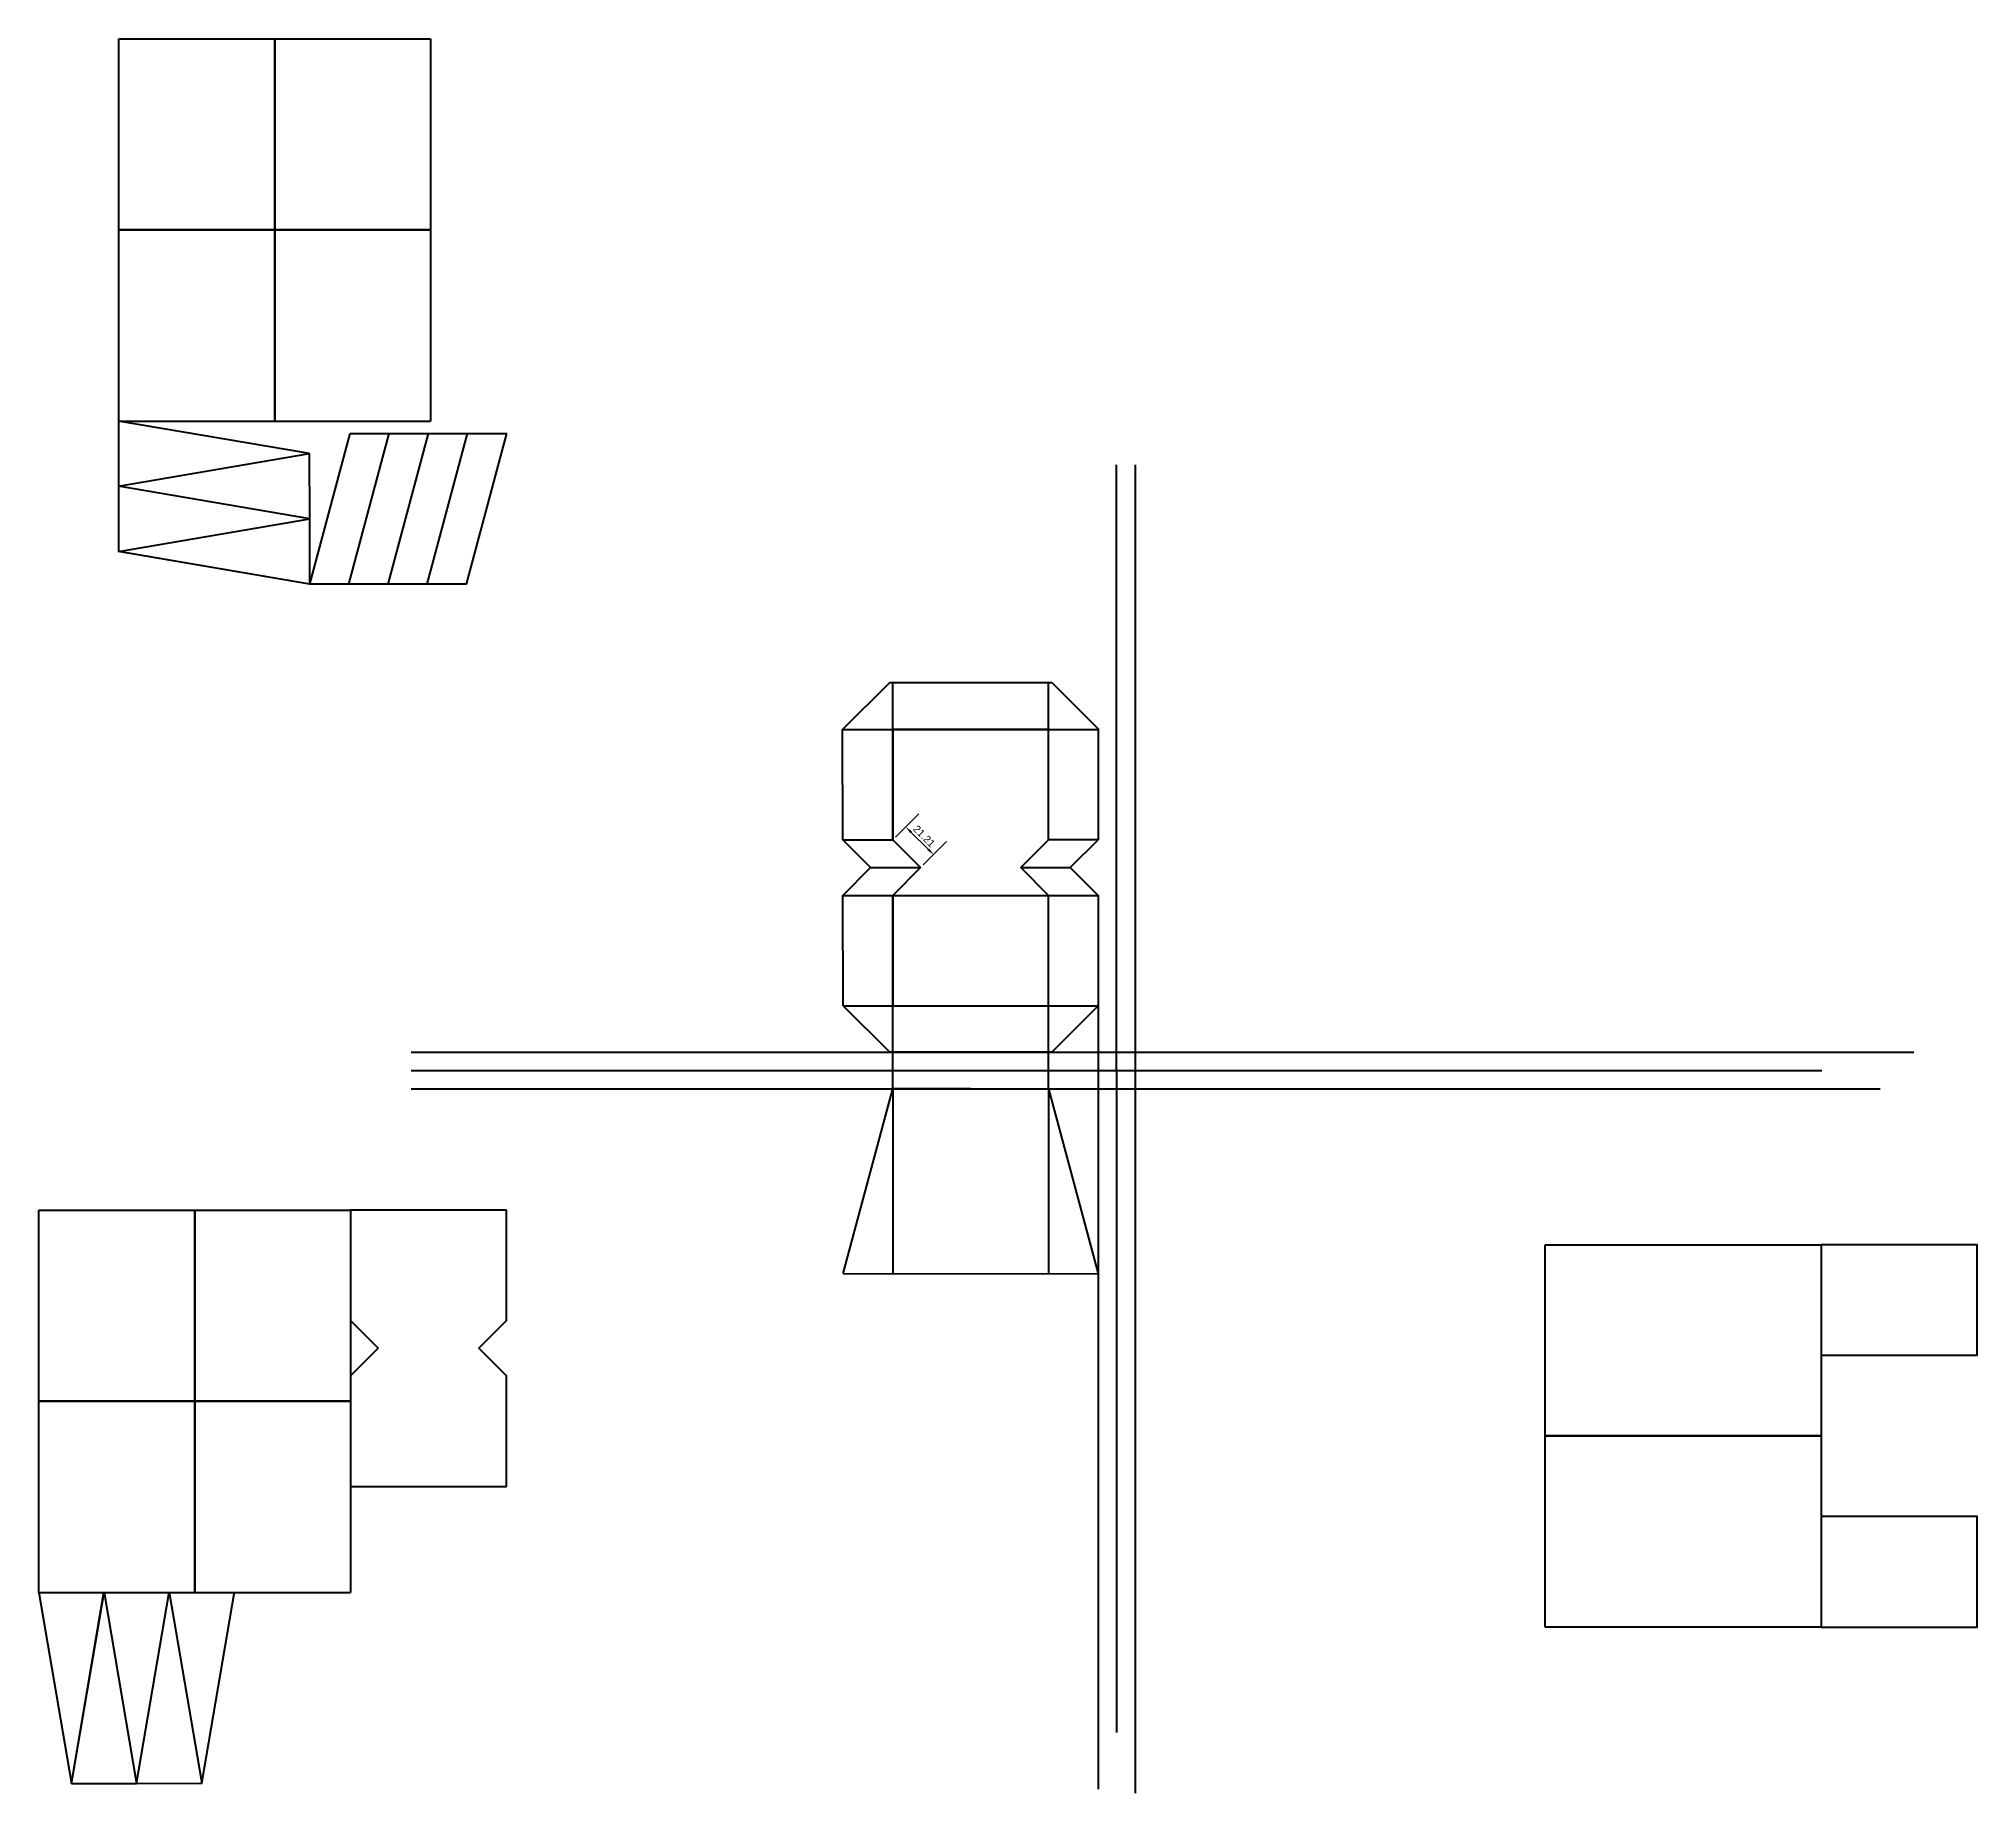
# Paper-space layout '2 (3)' of a CAD drawing. Header units: inches. Extents: x -302 to 1256, y -529 to 421.
# Drawn here: x 206 to 1256, y -529 to 421 of the extents above; entities that cross this region are included whole.
import ezdxf

# ---------------------------------------------------------------- set-up
doc = ezdxf.new("R2010")
doc.units = ezdxf.units.IN
doc.header["$LTSCALE"] = 10
doc.header["$MEASUREMENT"] = 0
doc.styles.get("Standard").update_dxf_attribs({"font": 'arial.ttf'})
doc.dimstyles.get("Standard").update_dxf_attribs({"dimtxt": 4, "dimasz": 4, "dimexe": 10, "dimexo": 2, "dimgap": 1.5, "dimtad": 1, "dimtoh": 1, "dimzin": 0, "dimdsep": 46, "dimtxsty": 'Standard', "dimcen": 0.09, "dimadec": 0, "dimazin": 0, "dimtfac": 1, "dimtofl": 0, "dimtmove": 0, "dimatfit": 3, "dimfxl": 1, "dimtolj": 1, "dimtzin": 0, "dimarcsym": 0})

psp = doc.layouts.new('2 (3)')

# ---------------------------------------------------------------- blocks, each defined once
blk = doc.blocks.new('*D36')
at = {"color": 0, "linetype": 'ByBlock', "lineweight": -2, "transparency": 16777216}
for p, q in [((670.4, -11.1), (683.1, 1.6)), ((678.8, -8.3), (688.2, -17.6)), ((685.4, -26.1), (698.1, -13.4))]:
    blk.add_line(p, q, dxfattribs=at)
at = {"color": 0, "linetype": 'ByBlock', "lineweight": 70, "transparency": 16777216}
for points in [[(679.3, -7.8), (678.4, -8.8), (676, -5.5)], [(688.7, -17.2), (687.7, -18.1), (691, -20.5)]]:
    blk.add_solid(points, dxfattribs=at)
at = {"layer": 'Defpoints', "color": 0, "linetype": 'ByBlock', "lineweight": 70, "transparency": 16777216}
for p in [(668.9, -12.5), (691, -20.5), (683.9, -27.5)]:
    blk.add_point(p, dxfattribs=at)
at = {"color": 0, "linetype": 'ByBlock', "lineweight": 70, "transparency": 16777216, "insert": (686, -10.5), "char_height": 4, "attachment_point": 5, "rotation": 315.0001}
blk.add_mtext('\\A1;21.21', dxfattribs=at)

# ---------------------------------------------------------------- dimensions: what is measured, and where the dimension line sits
at = {"linetype": 'ByBlock', "lineweight": 70}
dim = psp.add_aligned_dim(p1=(668.941, -12.545), p2=(683.941, -27.545), distance=9.998, dimstyle='Standard', dxfattribs=at)
dim.commit()
dim.dimension.update_dxf_attribs({"geometry": '*D36', "text_midpoint": (685.992, -10.494)})

# ---------------------------------------------------------------- linework, layer by layer
at = {"linetype": 'ByBlock', "lineweight": 70}
for p, q in [((249.723, 317.726), (249.723, 421.226)), ((249.723, 421.226), (334.181, 421.226)), ((334.181, 421.226), (334.181, 214.226)), ((334.181, 317.726), (334.181, 421.226)), ((334.181, 421.226), (418.639, 421.226)), ((418.639, 421.226), (418.639, 214.226)), ((418.639, 421.226), (418.639, 361.405)), ((418.639, 331.405), (418.639, 271.584)), ((334.181, 317.726), (249.723, 317.726)), ((249.723, 214.226), (249.723, 317.726)), ((249.723, 317.726), (334.181, 317.726)), ((418.639, 317.726), (334.181, 317.726)), ((334.181, 214.226), (334.181, 317.726)), ((334.181, 317.726), (418.639, 317.726)), ((353.071, 196.6), (249.52, 214.261)), ((249.723, 214.226), (334.181, 214.226)), ((249.723, 214.226), (285.061, 214.226)), ((249.723, 178.922), (249.723, 214.226)), ((285.061, 214.226), (320.4, 214.226)), ((320.365, 214.226), (355.669, 214.226)), ((334.181, 214.226), (418.639, 214.226)), ((353.172, 125.941), (375.032, 207.523)), ((374.382, 125.941), (396.242, 207.523)), ((374.382, 125.941), (396.242, 207.523)), ((375.032, 207.523), (396.242, 207.523)), ((395.592, 125.941), (417.452, 207.523)), ((395.592, 125.941), (417.452, 207.523)), ((396.242, 207.523), (417.452, 207.523)), ((416.802, 125.941), (438.662, 207.523)), ((416.802, 125.941), (438.662, 207.523)), ((417.452, 207.523), (438.662, 207.523)), ((438.012, 125.941), (459.872, 207.523)), ((438.662, 207.523), (459.872, 207.523)), ((249.621, 178.94), (353.071, 196.6)), ((249.723, 143.584), (249.723, 192.738)), ((353.172, 161.279), (353.071, 196.6)), ((353.172, 161.279), (249.621, 178.94)), ((249.723, 143.618), (249.723, 178.957)), ((249.723, 143.618), (353.172, 161.279)), ((353.274, 125.958), (353.172, 161.279)), ((353.172, 125.941), (249.621, 143.601)), ((353.274, 125.958), (249.723, 143.618)), ((249.723, 143.584), (249.723, 143.618)), ((374.382, 125.941), (353.172, 125.941)), ((395.592, 125.941), (374.382, 125.941)), ((416.802, 125.941), (395.592, 125.941)), ((438.012, 125.941), (416.802, 125.941)), ((641.796, 47.276), (667.373, 72.635)), ((667.373, 72.635), (755.129, 72.635)), ((668.941, -12.545), (668.941, 72.635)), ((753.399, -12.545), (753.399, 72.635)), ((755.129, 72.635), (780.129, 47.635)), ((641.796, 47.276), (780.129, 47.276)), ((641.91, -12.545), (641.796, 47.276)), ((668.941, 47.276), (668.941, -12.545)), ((753.399, 47.276), (668.941, 47.276)), ((753.399, -12.545), (753.399, 47.276)), ((780.129, 47.635), (780.129, -12.545)), ((656.938, -27.545), (641.91, -12.545)), ((641.91, -12.545), (668.941, -12.545)), ((668.941, -12.545), (683.941, -27.545)), ((668.941, -12.545), (683.941, -27.545)), ((753.399, -12.545), (738.399, -27.545)), ((738.399, -27.545), (753.399, -12.545)), ((780.129, -12.545), (753.399, -12.545)), ((765.129, -27.545), (780.129, -12.545)), ((641.967, -42.545), (656.938, -27.545)), ((656.938, -27.545), (683.941, -27.545)), ((683.941, -27.545), (668.941, -42.545)), ((683.941, -27.545), (668.941, -42.545)), ((738.399, -27.545), (753.399, -42.545)), ((738.399, -27.545), (765.129, -27.545)), ((753.399, -42.545), (738.399, -27.545)), ((765.129, -27.545), (780.129, -42.545)), ((642.081, -102.365), (641.967, -42.545)), ((641.967, -42.545), (668.941, -42.545)), ((664.889, -42.545), (753.399, -42.545)), ((668.941, -147.365), (668.941, -42.545)), ((668.941, -42.545), (668.941, -102.365)), ((753.399, -147.365), (753.399, -42.545)), ((753.399, -42.545), (780.129, -42.545)), ((753.399, -102.365), (753.399, -42.545)), ((780.129, -42.545), (780.129, -102.413)), ((642.081, -102.365), (667.129, -127.27)), ((642.081, -102.365), (780.176, -102.365)), ((668.941, -102.365), (753.399, -102.365)), ((780.176, -102.365), (755.129, -127.365)), ((667.129, -127.27), (755.225, -127.27)), ((667.129, -127.27), (755.225, -127.27)), ((642.153, -247.342), (668.941, -147.365)), ((711.177, -147.365), (668.941, -147.365)), ((668.941, -147.365), (668.941, -247.351)), ((711.177, -147.365), (753.399, -147.365)), ((753.399, -147.365), (753.399, -247.38)), ((753.399, -147.365), (780.176, -247.389)), ((206.377, -316.432), (206.377, -212.932)), ((206.377, -212.932), (290.835, -212.932)), ((290.835, -212.932), (290.835, -419.932)), ((290.835, -316.432), (290.835, -212.932)), ((290.835, -212.932), (375.293, -212.932)), ((375.293, -212.932), (375.293, -419.932)), ((375.293, -212.932), (375.293, -272.752)), ((459.751, -212.932), (375.293, -212.932)), ((459.751, -272.752), (459.751, -212.932)), ((1022.266, -335.259), (1022.266, -231.759)), ((1022.266, -231.759), (1171.908, -231.759)), ((1171.908, -231.759), (1171.908, -335.259)), ((642.153, -247.342), (780.201, -247.389)), ((375.293, -272.752), (390.293, -287.752)), ((375.293, -272.752), (390.293, -287.752)), ((459.751, -272.752), (444.751, -287.752)), ((444.751, -287.752), (459.751, -272.752)), ((390.293, -287.752), (375.293, -302.752)), ((390.293, -287.752), (375.293, -302.752)), ((444.751, -287.752), (459.751, -302.752)), ((459.751, -302.752), (444.751, -287.752)), ((375.293, -302.752), (375.293, -362.573)), ((459.751, -362.573), (459.751, -302.752)), ((290.835, -316.432), (206.377, -316.432)), ((206.377, -419.932), (206.377, -316.432)), ((206.377, -316.432), (290.835, -316.432)), ((375.293, -316.432), (290.835, -316.432)), ((290.835, -419.932), (290.835, -316.432)), ((290.835, -316.432), (375.293, -316.432)), ((1171.908, -335.259), (1022.266, -335.259)), ((1022.266, -438.759), (1022.266, -335.259)), ((1022.266, -335.259), (1171.908, -335.259)), ((1171.908, -335.259), (1171.908, -438.759)), ((375.293, -362.573), (459.751, -362.573)), ((206.377, -419.932), (290.835, -419.932)), ((206.377, -419.932), (224.038, -523.381)), ((206.377, -419.932), (241.716, -419.932)), ((224.038, -523.381), (241.698, -419.83)), ((224.055, -523.482), (241.716, -419.932)), ((241.716, -419.932), (259.376, -523.381)), ((241.716, -419.932), (277.054, -419.932)), ((259.376, -523.381), (277.037, -419.83)), ((277.02, -419.932), (312.323, -419.932)), ((277.037, -419.83), (294.697, -523.28)), ((290.835, -419.932), (375.293, -419.932)), ((294.697, -523.28), (312.358, -419.729)), ((1171.908, -438.759), (1022.266, -438.759)), ((224.055, -523.482), (259.376, -523.381)), ((259.376, -523.381), (294.697, -523.28))]:
    psp.add_line(p, q, dxfattribs=at)
at = {"color": 152, "linetype": 'ByBlock', "lineweight": 70, "true_color": 0x2776bb}
for p, q in [((790.176, -137.365), (790.176, 190.488)), ((800.176, 190.488), (800.176, -528.673)), ((780.176, -102.365), (780.176, -526.519)), ((408.077, -127.365), (1221.954, -127.365)), ((408.077, -137.365), (1172.276, -137.365)), ((790.176, -137.365), (790.176, -495.852)), ((408.077, -147.365), (1203.787, -147.365))]:
    psp.add_line(p, q, dxfattribs=at)
at = {"linetype": 'ByBlock', "lineweight": 70}
for points in [[(1171.908, -291.58), (1256.366, -291.58), (1256.366, -231.759), (1171.908, -231.759)], [(1171.908, -438.759), (1256.366, -438.759), (1256.366, -378.938), (1171.908, -378.938)]]:
    psp.add_lwpolyline(points, close=True, dxfattribs=at)

psp.set_redraw_order([(e.dxf.handle, doc.entitydb.next_handle()) for e in psp.query("TEXT MTEXT ATTDEF DIMENSION ARC_DIMENSION")])  # texts and dimensions are drawn at this point

doc.saveas('drawing.dxf')
